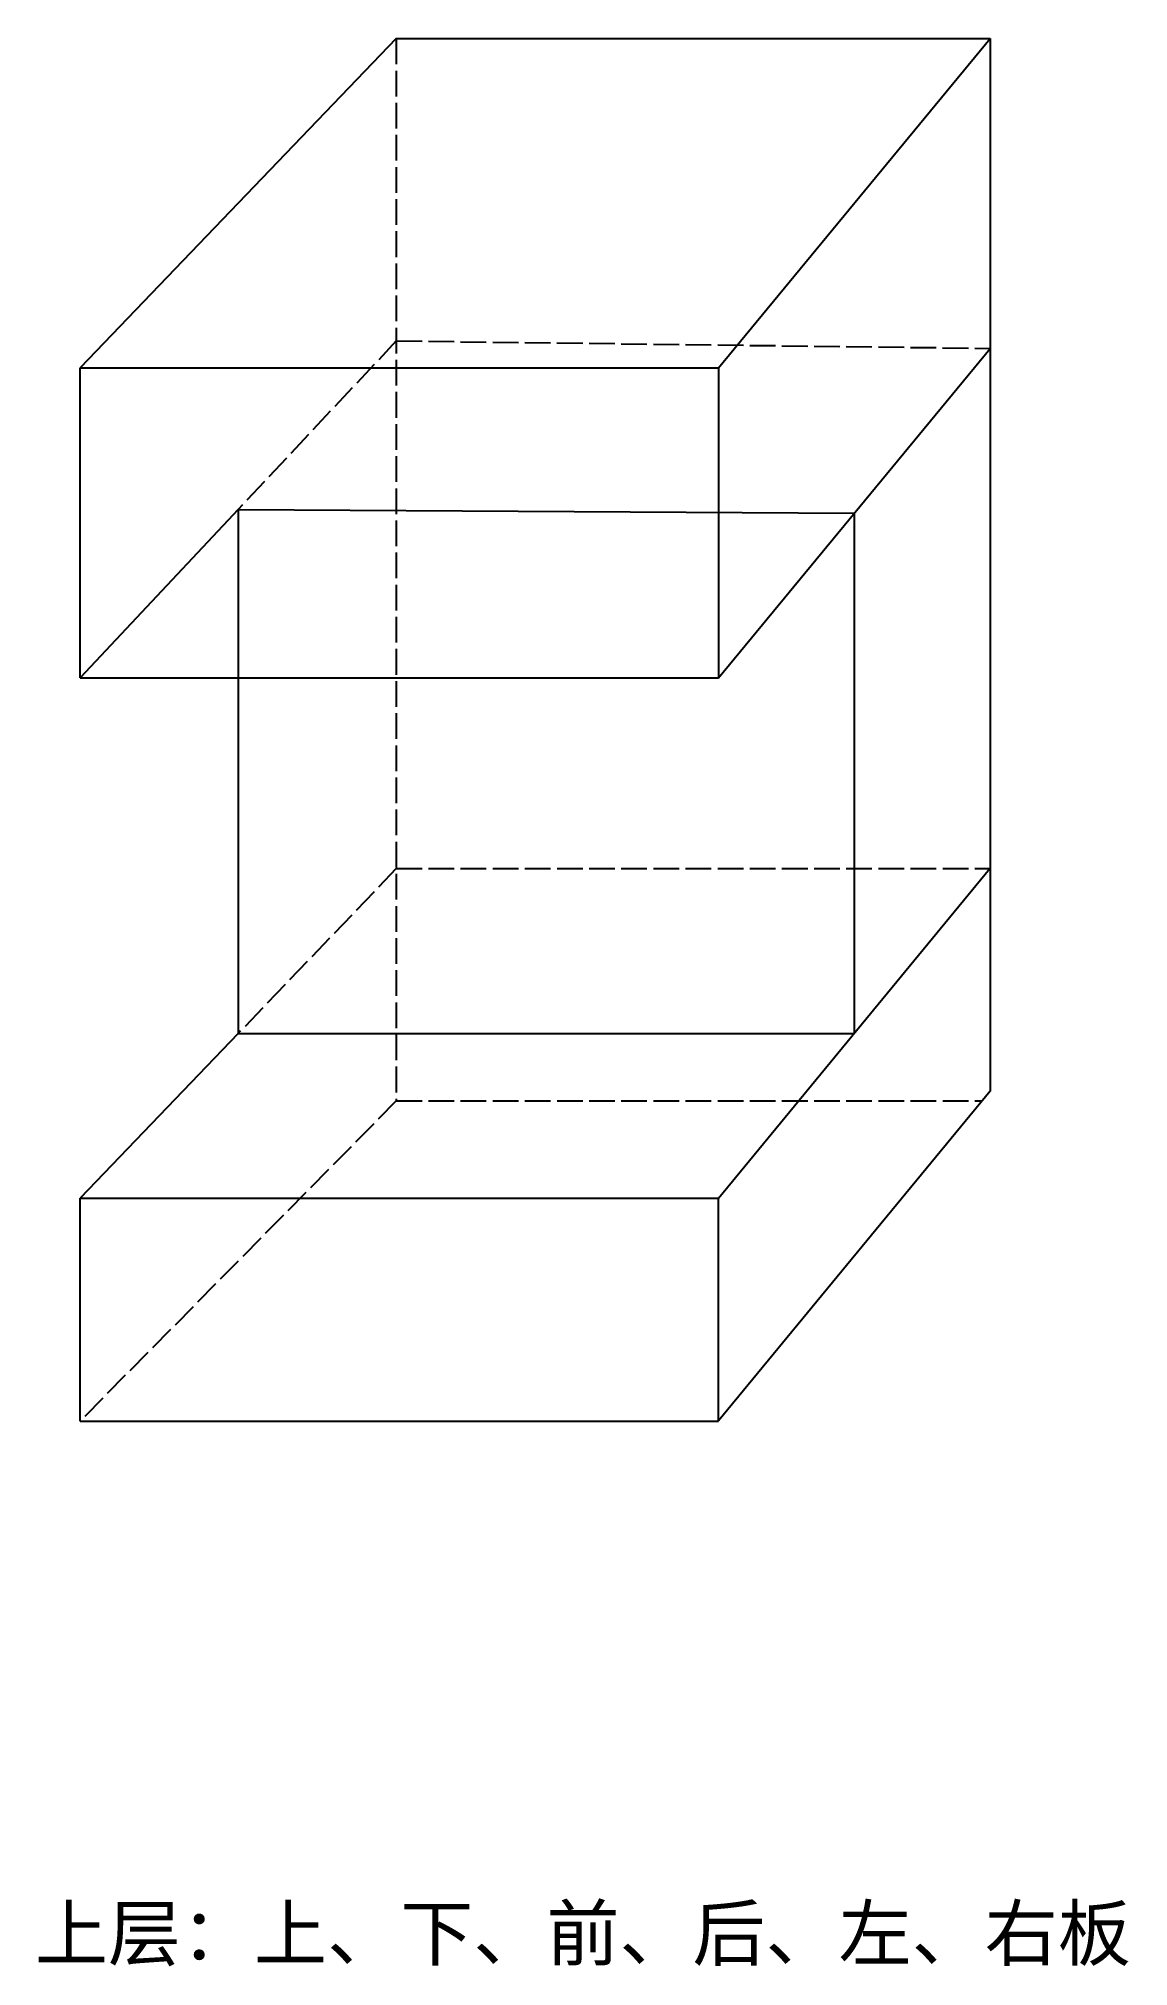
# Model space of a CAD drawing. Header units: millimetres. Extents: x 2838 to 7053, y 1147 to 1958.
# Drawn here: x 2837.5 to 2888.4, y 1482.2 to 1572.2 of the extents above; entities that cross this region are included whole.
import ezdxf

# ---------------------------------------------------------------- set-up
doc = ezdxf.new("R2010")
doc.units = ezdxf.units.MM
doc.header["$LTSCALE"] = 0.1
doc.linetypes.add('ACAD_ISO02W100', pattern=[15, 12, -3])
doc.styles.get("Standard").update_dxf_attribs({"font": 'arial.ttf'})

msp = doc.modelspace()

# ---------------------------------------------------------------- texts
at = {"insert": (2837.355, 1484.99), "char_height": 2.5, "attachment_point": 1}
msp.add_mtext_dynamic_manual_height_columns('{\\fSimSun|b0|i0|c134|p2;上层：上、下、前、后、左、右板}', width=93.28206, gutter_width=12.5, heights=[7.871], dxfattribs=at)

# ---------------------------------------------------------------- linework, layer by layer
for p, q in [((2854.224, 1572.197), (2839.465, 1556.818)), ((2854.224, 1572.197), (2881.932, 1572.197)), ((2869.264, 1556.818), (2881.932, 1572.197)), ((2881.932, 1572.197), (2881.932, 1523.048)), ((2875.598, 1564.508), (2875.598, 1564.508)), ((2875.598, 1564.508), (2875.598, 1564.508)), ((2869.264, 1542.349), (2881.932, 1557.734)), ((2839.465, 1556.818), (2869.264, 1556.818)), ((2839.465, 1556.818), (2869.264, 1556.818)), ((2839.465, 1542.349), (2839.465, 1556.818)), ((2869.264, 1556.818), (2869.264, 1542.349)), ((2846.845, 1550.215), (2839.465, 1542.349)), ((2846.845, 1550.215), (2875.598, 1550.042)), ((2846.845, 1550.215), (2846.845, 1525.745)), ((2875.598, 1550.042), (2875.598, 1525.747)), ((2839.465, 1542.349), (2869.264, 1542.349)), ((2869.264, 1518.049), (2881.93, 1533.442)), ((2846.845, 1525.745), (2875.597, 1525.745)), ((2875.597, 1525.745), (2875.597, 1525.745)), ((2881.932, 1523.048), (2869.264, 1507.659)), ((2839.465, 1518.049), (2869.264, 1518.049)), ((2839.465, 1507.646), (2839.465, 1518.049)), ((2869.264, 1507.646), (2869.264, 1518.049)), ((2839.465, 1507.646), (2869.264, 1507.646))]:
    msp.add_line(p, q)
at = {"linetype": 'ACAD_ISO02W100'}
for p, q in [((2854.224, 1572.197), (2854.224, 1522.594)), ((2854.224, 1558.08), (2846.845, 1550.215)), ((2854.224, 1558.08), (2881.932, 1557.734)), ((2854.224, 1533.442), (2846.845, 1525.745)), ((2854.224, 1533.442), (2881.932, 1533.442)), ((2854.224, 1522.594), (2839.465, 1507.646)), ((2854.224, 1522.594), (2881.558, 1522.594))]:
    msp.add_line(p, q, dxfattribs=at)
at = {"ltscale": 0.1}
msp.add_line((2846.845, 1525.745), (2839.465, 1518.049), dxfattribs=at)

msp.set_redraw_order([(e.dxf.handle, doc.entitydb.next_handle()) for e in msp.query("TEXT MTEXT ATTDEF DIMENSION ARC_DIMENSION")])  # texts and dimensions are drawn at this point

doc.saveas('drawing.dxf')
